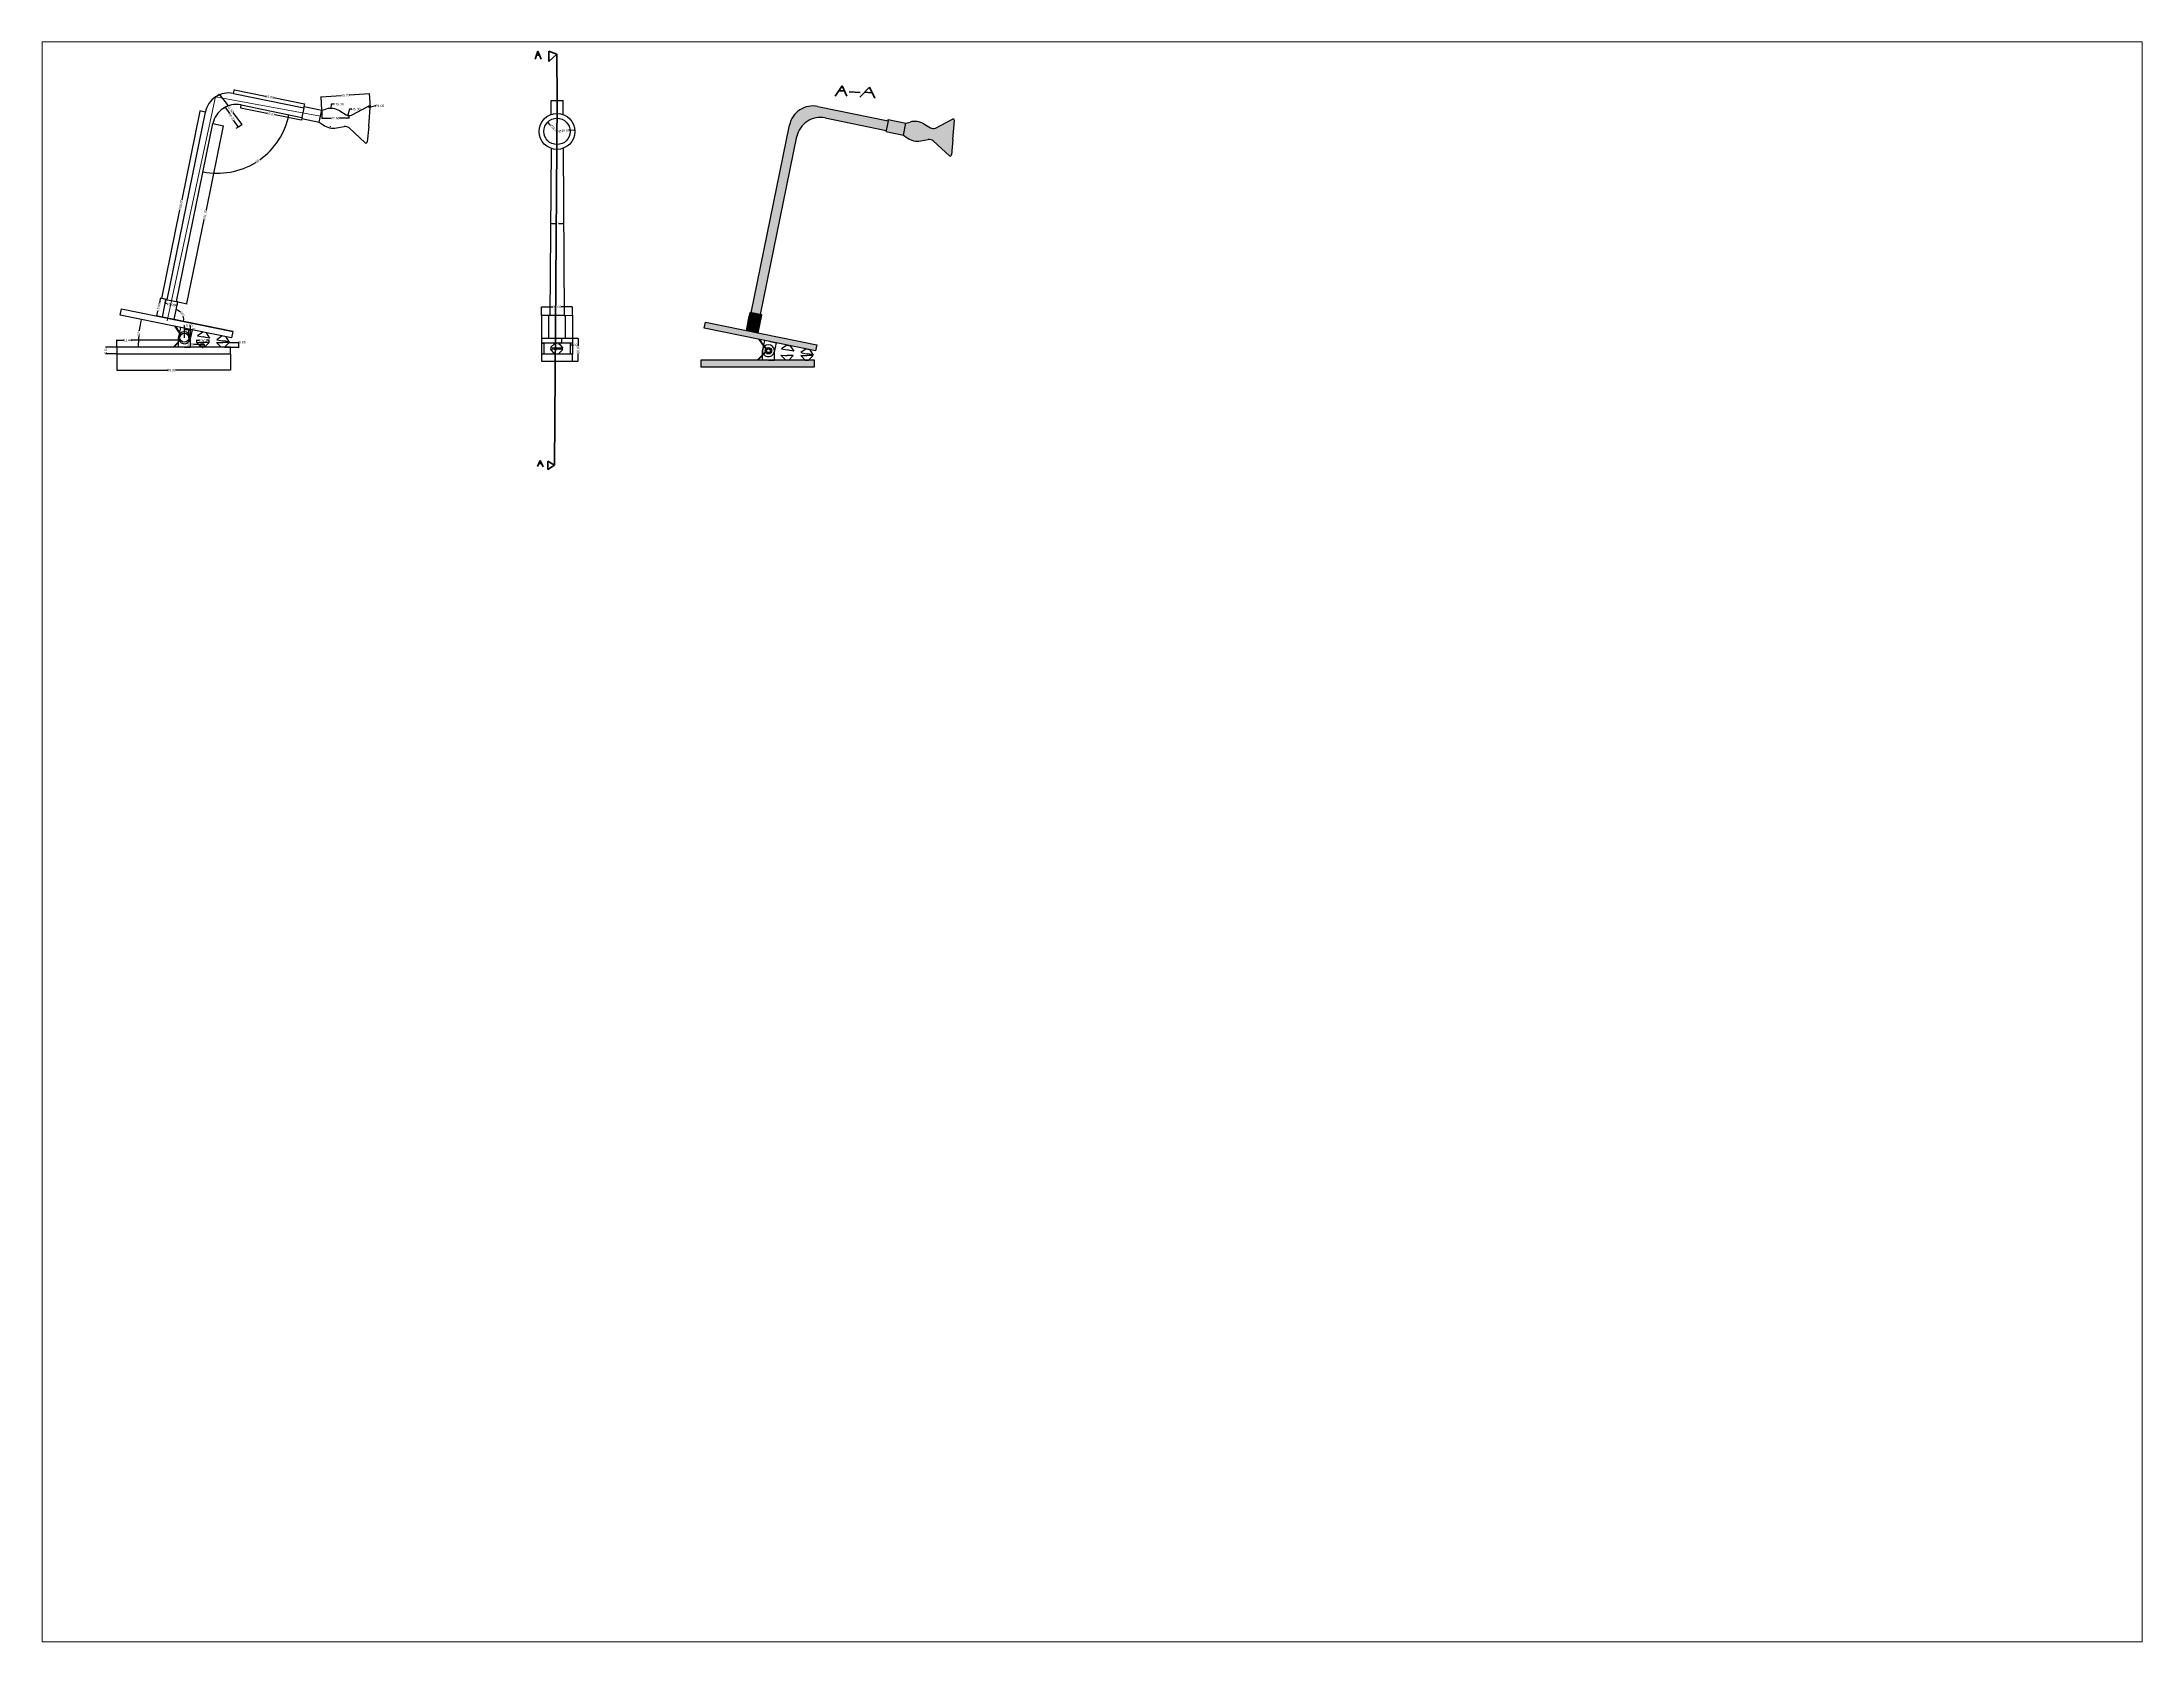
# Paper-space layout 'Layout3' of a CAD drawing. Header units: inches. Extents: x 1.05 to 9.45, y 0.8 to 7.2.
# The model-space entities are those that its viewports show. They can reach past a viewport. Long polylines and large blocks are cut down to what shows.
import ezdxf

# ---------------------------------------------------------------- set-up
doc = ezdxf.new("R2010")
doc.units = ezdxf.units.IN
doc.header["$MEASUREMENT"] = 0
doc.linetypes.add('ACAD_ISO02W100', pattern=[15, 12, -3])
doc.linetypes.add('ACAD_ISO04W100', pattern=[30, 24, -3, 0, -3])
for name, color, linetype in [('capa1', 2, 'Continuous'), ('cositas de metal', 3, 'Continuous'), ('cotas', 6, 'Continuous'), ('ventosas', 1, 'Continuous')]:
    doc.layers.add(name, color=color, linetype=linetype)
doc.layers.add('corte', color=4, linetype='ACAD_ISO02W100', lineweight=53)
doc.layers.add('ejes de revolucion', color=7, linetype='ACAD_ISO04W100', lineweight=9)
doc.styles.get("Standard").update_dxf_attribs({"font": 'Arial.ttf'})
doc.dimstyles.new('cotaas', dxfattribs={"dimtxt": 2, "dimasz": 0.18, "dimexe": 0.18, "dimexo": 0.0625, "dimgap": 0.09, "dimtad": 0, "dimtoh": 1, "dimzin": 0, "dimdsep": 46, "dimtxsty": 'Standard', "dimcen": 0.095, "dimadec": 0, "dimazin": 0, "dimtfac": 1, "dimtofl": 0, "dimtmove": 0, "dimatfit": 3, "dimfxl": 1, "dimtolj": 1, "dimtzin": 0, "dimarcsym": 0})

# ---------------------------------------------------------------- blocks, each defined once
blk = doc.blocks.new('*D4')
at = {"layer": 'cotas', "color": 0, "lineweight": -2, "transparency": 16777216}
for p, q in [((62.9, 82.9), (53.6, 82.9)), ((62.9, 77.4), (53.6, 77.4)), ((53.8, 83.1), (53.8, 83.3)), ((53.8, 77.2), (53.8, 77.1))]:
    blk.add_line(p, q, dxfattribs=at)
at = {"layer": 'cotas', "color": 0, "transparency": 16777216}
for points in [[(53.8, 83.1), (53.9, 83.1), (53.8, 82.9)], [(53.8, 77.2), (53.9, 77.2), (53.8, 77.4)]]:
    blk.add_solid(points, dxfattribs=at)
at = {"layer": 'Defpoints', "color": 0, "transparency": 16777216}
for p in [(53.8, 77.4), (63, 82.9), (63, 77.4)]:
    blk.add_point(p, dxfattribs=at)
at = {"layer": 'cotas', "color": 0, "transparency": 16777216, "insert": (53.8, 80.2), "char_height": 2, "attachment_point": 5, "rotation": 90}
blk.add_mtext('\\A1;5.51', dxfattribs=at)
blk = doc.blocks.new('*D5')
at = {"layer": 'cotas', "color": 0, "lineweight": -2, "transparency": 16777216}
for p, q in [((63, 77.4), (63, 63.6)), ((158, 77.4), (158, 63.6)), ((63.1, 63.7), (105.3, 63.7)), ((157.8, 63.7), (112.2, 63.7))]:
    blk.add_line(p, q, dxfattribs=at)
at = {"layer": 'cotas', "color": 0, "transparency": 16777216}
for points in [[(63.1, 63.8), (63.1, 63.7), (63, 63.7)], [(157.8, 63.8), (157.8, 63.7), (158, 63.7)]]:
    blk.add_solid(points, dxfattribs=at)
at = {"layer": 'Defpoints', "color": 0, "transparency": 16777216}
for p in [(63, 77.4), (158, 77.4), (158, 63.7)]:
    blk.add_point(p, dxfattribs=at)
at = {"layer": 'cotas', "color": 0, "transparency": 16777216, "insert": (108.7, 63.7), "char_height": 2, "attachment_point": 5}
blk.add_mtext('\\A1;95.00', dxfattribs=at)
blk = doc.blocks.new('*D6')
at = {"layer": 'cotas', "color": 0, "lineweight": -2, "transparency": 16777216}
for p, q in [((119.2, 100.9), (119, 100.9)), ((119.4, 90.8), (119.4, 101.1)), ((124.4, 90.8), (124.4, 101.1)), ((124.6, 100.9), (124.8, 100.9))]:
    blk.add_line(p, q, dxfattribs=at)
at = {"layer": 'cotas', "color": 0, "transparency": 16777216}
for points in [[(119.2, 101), (119.2, 100.9), (119.4, 100.9)], [(124.6, 101), (124.6, 100.9), (124.4, 100.9)]]:
    blk.add_solid(points, dxfattribs=at)
at = {"layer": 'Defpoints', "color": 0, "transparency": 16777216}
for p in [(119.4, 90.7), (124.4, 100.9), (124.4, 90.7)]:
    blk.add_point(p, dxfattribs=at)
at = {"layer": 'cotas', "color": 0, "transparency": 16777216, "insert": (123.5, 100.9), "char_height": 2, "attachment_point": 5}
blk.add_mtext('\\A1;5.00', dxfattribs=at)
blk = doc.blocks.new('*D7')
at = {"layer": 'cotas', "color": 0, "lineweight": -2, "transparency": 16777216}
for p, q in [((119.4, 90.8), (119.4, 97.9)), ((119.6, 97.7), (123, 97.7)), ((123.2, 90.8), (123.2, 97.9)), ((123.2, 97.7), (123.3, 97.7))]:
    blk.add_line(p, q, dxfattribs=at)
at = {"layer": 'cotas', "color": 0, "transparency": 16777216}
for points in [[(119.6, 97.7), (119.6, 97.7), (119.4, 97.7)], [(123, 97.7), (123, 97.7), (123.2, 97.7)]]:
    blk.add_solid(points, dxfattribs=at)
at = {"layer": 'Defpoints', "color": 0, "transparency": 16777216}
for p in [(119.4, 90.7), (123.2, 97.7), (123.2, 90.7)]:
    blk.add_point(p, dxfattribs=at)
at = {"layer": 'cotas', "color": 0, "transparency": 16777216, "insert": (126, 97.7), "char_height": 2, "attachment_point": 5}
blk.add_mtext('\\A1;3.77', dxfattribs=at)
blk = doc.blocks.new('*D8')
at = {"layer": 'cotas', "color": 0, "lineweight": -2, "transparency": 16777216}
for p, q in [((63, 83), (63, 88.9)), ((63.1, 88.7), (68.4, 88.7)), ((114.2, 88.7), (75.3, 88.7)), ((114.4, 83), (114.4, 88.9))]:
    blk.add_line(p, q, dxfattribs=at)
at = {"layer": 'cotas', "color": 0, "transparency": 16777216}
for points in [[(63.1, 88.7), (63.1, 88.7), (63, 88.7)], [(114.2, 88.7), (114.2, 88.7), (114.4, 88.7)]]:
    blk.add_solid(points, dxfattribs=at)
at = {"layer": 'Defpoints', "color": 0, "transparency": 16777216}
for p in [(63, 88.7), (63, 82.9), (114.4, 82.9)]:
    blk.add_point(p, dxfattribs=at)
at = {"layer": 'cotas', "color": 0, "transparency": 16777216, "insert": (71.9, 88.7), "char_height": 2, "attachment_point": 5}
blk.add_mtext('\\A1;51.44', dxfattribs=at)
blk = doc.blocks.new('*D9')
at = {"layer": 'cotas', "color": 0, "lineweight": -2, "transparency": 16777216}
for p, q in [((153, 82.9), (165.1, 82.9)), ((156.8, 86.8), (165.1, 86.8)), ((165, 86.8), (165, 87)), ((165, 87), (165.1, 87)), ((165, 83.1), (165, 86.6))]:
    blk.add_line(p, q, dxfattribs=at)
at = {"layer": 'cotas', "color": 0, "transparency": 16777216}
for points in [[(164.9, 86.6), (165, 86.6), (165, 86.8)], [(164.9, 83.1), (165, 83.1), (165, 82.9)]]:
    blk.add_solid(points, dxfattribs=at)
at = {"layer": 'Defpoints', "color": 0, "transparency": 16777216}
for p in [(152.9, 82.9), (156.7, 86.8), (165, 86.8)]:
    blk.add_point(p, dxfattribs=at)
at = {"layer": 'cotas', "color": 0, "transparency": 16777216, "insert": (167.8, 87), "char_height": 2, "attachment_point": 5}
blk.add_mtext('\\A1;3.85', dxfattribs=at)
blk = doc.blocks.new('*D10')
at = {"layer": 'cotas', "color": 0, "lineweight": -2, "transparency": 16777216}
for p, q in [((129.7, 87), (129.7, 89)), ((129.9, 88.8), (131.8, 88.8)), ((140, 88.7), (138.1, 88.7)), ((140.1, 86.9), (140.2, 88.9))]:
    blk.add_line(p, q, dxfattribs=at)
at = {"layer": 'cotas', "color": 0, "transparency": 16777216}
for points in [[(129.9, 88.8), (129.9, 88.8), (129.7, 88.8)], [(140, 88.8), (140, 88.7), (140.2, 88.7)]]:
    blk.add_solid(points, dxfattribs=at)
at = {"layer": 'Defpoints', "color": 0, "transparency": 16777216}
for p in [(129.7, 88.8), (129.7, 86.9), (140.1, 86.9)]:
    blk.add_point(p, dxfattribs=at)
at = {"layer": 'cotas', "color": 0, "transparency": 16777216, "insert": (134.9, 88.8), "char_height": 2, "attachment_point": 5, "rotation": 359.5498}
blk.add_mtext('\\A1;10.41', dxfattribs=at)
blk = doc.blocks.new('*D11')
at = {"layer": 'cotas', "color": 0, "lineweight": -2, "transparency": 16777216}
for p, q in [((133.5, 85), (127.3, 85.1)), ((133.5, 83.1), (133.5, 85.2)), ((136.1, 85), (133.7, 85)), ((136.3, 83.1), (136.3, 85.2))]:
    blk.add_line(p, q, dxfattribs=at)
at = {"layer": 'cotas', "color": 0, "transparency": 16777216}
for points in [[(133.7, 85.1), (133.7, 85), (133.5, 85)], [(136.1, 85), (136.1, 85), (136.3, 85)]]:
    blk.add_solid(points, dxfattribs=at)
at = {"layer": 'Defpoints', "color": 0, "transparency": 16777216}
for p in [(133.5, 85), (133.5, 83), (136.3, 83)]:
    blk.add_point(p, dxfattribs=at)
at = {"layer": 'cotas', "color": 0, "transparency": 16777216, "insert": (124.6, 85.1), "char_height": 2, "attachment_point": 5}
blk.add_mtext('\\A1;2.80', dxfattribs=at)
blk = doc.blocks.new('*D12')
at = {"layer": 'cotas', "color": 0, "lineweight": -2, "transparency": 16777216}
for start, end in [(48.0903, 77.2203), (349.7548, 18.8848)]:
    blk.add_arc((110.8, 106.1), 8.14, start, end, dxfattribs=at)
at = {"layer": 'cotas', "color": 0, "transparency": 16777216}
for points in [[(112.6, 114), (112.7, 114), (112.5, 114.1)], [(118.9, 104.6), (118.8, 104.6), (118.8, 104.5)]]:
    blk.add_solid(points, dxfattribs=at)
at = {"layer": 'Defpoints', "color": 0, "transparency": 16777216}
for p in [(110.8, 106.1), (110.8, 106.1), (113.8, 120.8), (118.6, 108.7), (159.8, 96.1)]:
    blk.add_point(p, dxfattribs=at)
at = {"layer": 'cotas', "color": 0, "transparency": 16777216, "insert": (117.6, 110.6), "char_height": 2, "attachment_point": 5, "rotation": 303.4876}
blk.add_mtext('\\A1;90°', dxfattribs=at)
blk = doc.blocks.new('*D13')
at = {"layer": 'cotas', "color": 0, "lineweight": -2, "transparency": 16777216}
for start, end in [(168.5765, 173.2767), (175.2109, 179.9111)]:
    blk.add_arc((196.9, 82.9), 116, start, end, dxfattribs=at)
at = {"layer": 'cotas', "color": 0, "transparency": 16777216}
for points in [[(83.1, 105.9), (83.2, 105.9), (83.2, 106.1)], [(80.9, 83.1), (80.8, 83.1), (80.9, 82.9)]]:
    blk.add_solid(points, dxfattribs=at)
at = {"layer": 'Defpoints', "color": 0, "transparency": 16777216}
for p in [(65.6, 109.7), (81.9, 98.4), (158.7, 90.7), (63, 82.9), (158, 82.9)]:
    blk.add_point(p, dxfattribs=at)
at = {"layer": 'cotas', "color": 0, "transparency": 16777216, "insert": (81.4, 94.6), "char_height": 2, "attachment_point": 5, "rotation": 84.2438}
blk.add_mtext('\\A1;12°', dxfattribs=at)
blk = doc.blocks.new('*D14')
at = {"layer": 'cotas', "color": 0, "lineweight": -2, "transparency": 16777216}
for p, q in [((104, 122.7), (103.4, 119.5)), ((103.6, 119.6), (105, 119.3)), ((113, 117.7), (111.6, 118)), ((113.8, 120.7), (113.2, 117.5))]:
    blk.add_line(p, q, dxfattribs=at)
at = {"layer": 'cotas', "color": 0, "transparency": 16777216}
for points in [[(103.6, 119.6), (103.6, 119.6), (103.4, 119.6)], [(113, 117.7), (113, 117.6), (113.2, 117.6)]]:
    blk.add_solid(points, dxfattribs=at)
at = {"layer": 'Defpoints', "color": 0, "transparency": 16777216}
for p in [(104, 122.8), (113.2, 117.6), (113.8, 120.8)]:
    blk.add_point(p, dxfattribs=at)
at = {"layer": 'cotas', "color": 0, "transparency": 16777216, "insert": (108.3, 118.6), "char_height": 2, "attachment_point": 5, "rotation": 348.4876}
blk.add_mtext('\\A1;10.00', dxfattribs=at)
blk = doc.blocks.new('*D15')
at = {"layer": 'cotas', "color": 0, "lineweight": -2, "transparency": 16777216}
for p, q in [((99.3, 123.6), (98.5, 119.7)), ((104, 122.8), (99.2, 123.8)), ((101, 108.1), (96.2, 109.1)), ((96.4, 109.2), (97.2, 113.1))]:
    blk.add_line(p, q, dxfattribs=at)
at = {"layer": 'cotas', "color": 0, "transparency": 16777216}
for points in [[(99.3, 123.6), (99.3, 123.5), (99.3, 123.7)], [(96.4, 109.2), (96.4, 109.2), (96.4, 109)]]:
    blk.add_solid(points, dxfattribs=at)
at = {"layer": 'Defpoints', "color": 0, "transparency": 16777216}
for p in [(96.4, 109), (101, 108.1), (104, 122.8)]:
    blk.add_point(p, dxfattribs=at)
at = {"layer": 'cotas', "color": 0, "transparency": 16777216, "insert": (97.8, 116.4), "char_height": 2, "attachment_point": 5, "rotation": 78.4876}
blk.add_mtext('\\A1;15.00', dxfattribs=at)
blk = doc.blocks.new('*D16')
at = {"layer": 'cotas', "color": 0, "lineweight": -2, "transparency": 16777216}
for p, q in [((151.8, 282.4), (153.5, 283.6)), ((153.5, 283.4), (157, 278.1)), ((164.3, 267), (160.8, 272.3)), ((162.8, 265.8), (164.6, 266.9))]:
    blk.add_line(p, q, dxfattribs=at)
at = {"layer": 'cotas', "color": 0, "transparency": 16777216}
for points in [[(153.5, 283.4), (153.5, 283.4), (153.4, 283.5)], [(164.4, 267), (164.3, 267), (164.4, 266.8)]]:
    blk.add_solid(points, dxfattribs=at)
at = {"layer": 'Defpoints', "color": 0, "transparency": 16777216}
for p in [(151.7, 282.4), (153.4, 283.5), (162.7, 265.7)]:
    blk.add_point(p, dxfattribs=at)
at = {"layer": 'cotas', "color": 0, "transparency": 16777216, "insert": (158.9, 275.2), "char_height": 2, "attachment_point": 5, "rotation": 303.4876}
blk.add_mtext('\\A1;20.00', dxfattribs=at)
blk = doc.blocks.new('*D17')
at = {"layer": 'cotas', "color": 0, "lineweight": -2, "transparency": 16777216}
for p, q in [((145.6, 292.1), (148.6, 294.4)), ((148.6, 294.2), (155.9, 284.5)), ((167.5, 269.3), (160.1, 279)), ((164.6, 267), (167.7, 269.3))]:
    blk.add_line(p, q, dxfattribs=at)
at = {"layer": 'cotas', "color": 0, "transparency": 16777216}
for points in [[(148.6, 294.2), (148.6, 294.1), (148.5, 294.3)], [(167.5, 269.4), (167.4, 269.3), (167.6, 269.2)]]:
    blk.add_solid(points, dxfattribs=at)
at = {"layer": 'Defpoints', "color": 0, "transparency": 16777216}
for p in [(145.5, 292), (164.6, 266.9), (167.6, 269.2)]:
    blk.add_point(p, dxfattribs=at)
at = {"layer": 'cotas', "color": 0, "transparency": 16777216, "insert": (158, 281.8), "char_height": 2, "attachment_point": 5, "rotation": 307.2196}
blk.add_mtext('\\A1;31.52', dxfattribs=at)
blk = doc.blocks.new('*D18')
at = {"layer": 'cotas', "color": 0, "lineweight": -2, "transparency": 16777216}
for start, end in [(305.4166, 348.3184), (258.6568, 301.5586)]:
    blk.add_arc((147.1, 289.3), 61, start, end, dxfattribs=at)
at = {"layer": 'cotas', "color": 0, "transparency": 16777216}
for points in [[(206.8, 277), (206.9, 277), (206.9, 277.1)], [(135.1, 229.5), (135.2, 229.6), (135, 229.6)]]:
    blk.add_solid(points, dxfattribs=at)
at = {"layer": 'Defpoints', "color": 0, "transparency": 16777216}
for p in [(166.7, 285.3), (143.1, 269.7), (217.7, 274.9), (166.5, 231.5), (112.9, 121)]:
    blk.add_point(p, dxfattribs=at)
at = {"layer": 'cotas', "color": 0, "transparency": 16777216, "insert": (180.8, 238.5), "char_height": 2, "attachment_point": 5, "rotation": 33.4876}
blk.add_mtext('\\A1;90°', dxfattribs=at)
blk = doc.blocks.new('*D19')
at = {"layer": 'cotas', "color": 0, "lineweight": -2, "transparency": 16777216}
for p, q in [((160.6, 295), (161.2, 298.2)), ((161.3, 298), (187.2, 292.7)), ((219.8, 286.1), (194, 291.3)), ((219.3, 283), (220, 286.2))]:
    blk.add_line(p, q, dxfattribs=at)
at = {"layer": 'cotas', "color": 0, "transparency": 16777216}
for points in [[(161.3, 298), (161.3, 298), (161.2, 298)], [(219.8, 286.1), (219.8, 286), (220, 286)]]:
    blk.add_solid(points, dxfattribs=at)
at = {"layer": 'Defpoints', "color": 0, "transparency": 16777216}
for p in [(160.5, 295), (219.3, 283), (220, 286)]:
    blk.add_point(p, dxfattribs=at)
at = {"layer": 'cotas', "color": 0, "transparency": 16777216, "insert": (190.6, 292), "char_height": 2, "attachment_point": 5, "rotation": 348.4876}
blk.add_mtext('\\A1;60.00', dxfattribs=at)
blk = doc.blocks.new('*D20')
at = {"layer": 'cotas', "color": 0, "lineweight": -2, "transparency": 16777216}
for p, q in [((166.7, 285.3), (166.2, 282.9)), ((166.4, 283), (188.5, 278.5)), ((217.1, 272.7), (195, 277.2)), ((217.7, 274.9), (217.2, 272.5))]:
    blk.add_line(p, q, dxfattribs=at)
at = {"layer": 'cotas', "color": 0, "transparency": 16777216}
for points in [[(166.5, 283), (166.4, 283), (166.3, 283)], [(217.1, 272.7), (217, 272.7), (217.2, 272.7)]]:
    blk.add_solid(points, dxfattribs=at)
at = {"layer": 'Defpoints', "color": 0, "transparency": 16777216}
for p in [(166.7, 285.3), (217.2, 272.7), (217.7, 274.9)]:
    blk.add_point(p, dxfattribs=at)
at = {"layer": 'cotas', "color": 0, "transparency": 16777216, "insert": (191.7, 277.8), "char_height": 2, "attachment_point": 5, "rotation": 348.4876}
blk.add_mtext('\\A1;52.01', dxfattribs=at)
blk = doc.blocks.new('*D21')
at = {"layer": 'cotas', "color": 0, "lineweight": -2, "transparency": 16777216}
for p, q in [((151.9, 267.8), (137.6, 197.6)), ((143.2, 269.7), (152.1, 267.9)), ((121.6, 119.4), (135.9, 189.5)), ((112.9, 121), (121.8, 119.2))]:
    blk.add_line(p, q, dxfattribs=at)
at = {"layer": 'cotas', "color": 0, "transparency": 16777216}
for points in [[(151.8, 267.8), (151.9, 267.8), (151.9, 267.9)], [(121.6, 119.4), (121.7, 119.4), (121.6, 119.2)]]:
    blk.add_solid(points, dxfattribs=at)
at = {"layer": 'Defpoints', "color": 0, "transparency": 16777216}
for p in [(143.1, 269.7), (151.9, 267.9), (112.9, 121)]:
    blk.add_point(p, dxfattribs=at)
at = {"layer": 'cotas', "color": 0, "transparency": 16777216, "insert": (136.7, 193.6), "char_height": 2, "attachment_point": 5, "rotation": 78.4876}
blk.add_mtext('\\A1;151.79', dxfattribs=at)
blk = doc.blocks.new('*D22')
at = {"layer": 'cotas', "color": 0, "lineweight": -2, "transparency": 16777216}
for p, q in [((132.4, 280.1), (117.3, 206)), ((136.9, 279.4), (132.2, 280.3)), ((100.5, 123.7), (115.6, 197.8)), ((105, 122.6), (100.3, 123.5))]:
    blk.add_line(p, q, dxfattribs=at)
at = {"layer": 'cotas', "color": 0, "transparency": 16777216}
for points in [[(132.3, 280.1), (132.4, 280.1), (132.4, 280.3)], [(100.5, 123.7), (100.5, 123.7), (100.5, 123.5)]]:
    blk.add_solid(points, dxfattribs=at)
at = {"layer": 'Defpoints', "color": 0, "transparency": 16777216}
for p in [(132.4, 280.3), (137, 279.4), (105, 122.6)]:
    blk.add_point(p, dxfattribs=at)
at = {"layer": 'cotas', "color": 0, "transparency": 16777216, "insert": (116.4, 201.9), "char_height": 2, "attachment_point": 5, "rotation": 78.4876}
blk.add_mtext('\\A1;160.00', dxfattribs=at)
blk = doc.blocks.new('*D28')
at = {"layer": 'cotas', "color": 0, "lineweight": -2, "transparency": 16777216}
for p, q in [((257.4, 281.9), (256, 276.8)), ((259.2, 281.9), (257.4, 281.9))]:
    blk.add_line(p, q, dxfattribs=at)
at = {"layer": 'cotas', "color": 0, "transparency": 16777216}
blk.add_solid([(255.9, 276.8), (256, 276.7), (255.9, 276.6)], dxfattribs=at)
at = {"layer": 'Defpoints', "color": 0, "transparency": 16777216}
for p in [(257.3, 281.4), (255.9, 276.6)]:
    blk.add_point(p, dxfattribs=at)
at = {"layer": 'cotas', "color": 0, "transparency": 16777216, "insert": (262.8, 281.9), "char_height": 2, "attachment_point": 5}
blk.add_mtext('\\A1;R5.00', dxfattribs=at)
blk = doc.blocks.new('*D30')
at = {"layer": 'cotas', "color": 0, "lineweight": -2, "transparency": 16777216}
for p, q in [((273.7, 283.4), (273.9, 283.4)), ((273.8, 283.3), (273.8, 283.5)), ((279.1, 284.6), (275, 283.6))]:
    blk.add_line(p, q, dxfattribs=at)
at = {"layer": 'cotas', "color": 0, "transparency": 16777216}
blk.add_solid([(274.9, 283.7), (275, 283.6), (274.8, 283.6)], dxfattribs=at)
at = {"layer": 'Defpoints', "color": 0, "transparency": 16777216}
for p in [(273.8, 283.4), (274.8, 283.6)]:
    blk.add_point(p, dxfattribs=at)
at = {"layer": 'cotas', "color": 0, "transparency": 16777216, "insert": (282.7, 284.6), "char_height": 2, "attachment_point": 5}
blk.add_mtext('\\A1;R1.00', dxfattribs=at)
blk = doc.blocks.new('*D31')
at = {"layer": 'cotas', "color": 0, "lineweight": -2, "transparency": 16777216}
for p, q in [((242, 285.9), (241.9, 282.6)), ((243.7, 285.9), (242, 285.9)), ((241.6, 267.4), (241.6, 267.5)), ((241.6, 267.4), (241.7, 267.4))]:
    blk.add_line(p, q, dxfattribs=at)
at = {"layer": 'cotas', "color": 0, "transparency": 16777216}
blk.add_solid([(241.9, 282.6), (242, 282.6), (241.9, 282.4)], dxfattribs=at)
at = {"layer": 'Defpoints', "color": 0, "transparency": 16777216}
for p in [(241.9, 282.4), (241.6, 267.4)]:
    blk.add_point(p, dxfattribs=at)
at = {"layer": 'cotas', "color": 0, "transparency": 16777216, "insert": (248.1, 285.9), "char_height": 2, "attachment_point": 5}
blk.add_mtext('\\A1;R15.00', dxfattribs=at)
blk = doc.blocks.new('*D32')
at = {"layer": 'cotas', "color": 0, "lineweight": -2, "transparency": 16777216}
for p, q in [((234.2, 281), (233.6, 292.3)), ((233.7, 292.2), (250.4, 293.2)), ((274, 294.6), (257.4, 293.6)), ((274.9, 283.5), (274.2, 294.8))]:
    blk.add_line(p, q, dxfattribs=at)
at = {"layer": 'cotas', "color": 0, "transparency": 16777216}
for points in [[(233.7, 292.2), (233.7, 292.1), (233.6, 292.2)], [(274, 294.6), (274, 294.6), (274.2, 294.6)]]:
    blk.add_solid(points, dxfattribs=at)
at = {"layer": 'Defpoints', "color": 0, "transparency": 16777216}
for p in [(234.2, 281), (274.2, 294.6), (274.9, 283.4)]:
    blk.add_point(p, dxfattribs=at)
at = {"layer": 'cotas', "color": 0, "transparency": 16777216, "insert": (253.9, 293.4), "char_height": 2, "attachment_point": 5, "rotation": 3.4305}
blk.add_mtext('\\A1;40.70', dxfattribs=at)
blk = doc.blocks.new('*D33')
at = {"layer": 'cotas', "color": 0, "lineweight": -2, "transparency": 16777216}
for p, q in [((234.2, 280.9), (234.2, 274)), ((234.4, 274.2), (242, 274.2)), ((256.6, 274.2), (249, 274.2)), ((256.8, 276.4), (256.8, 274))]:
    blk.add_line(p, q, dxfattribs=at)
at = {"layer": 'cotas', "color": 0, "transparency": 16777216}
for points in [[(234.4, 274.2), (234.4, 274.1), (234.2, 274.2)], [(256.6, 274.2), (256.6, 274.1), (256.8, 274.2)]]:
    blk.add_solid(points, dxfattribs=at)
at = {"layer": 'Defpoints', "color": 0, "transparency": 16777216}
for p in [(234.2, 281), (256.8, 276.4), (256.8, 274.2)]:
    blk.add_point(p, dxfattribs=at)
at = {"layer": 'cotas', "color": 0, "transparency": 16777216, "insert": (245.5, 274.2), "char_height": 2, "attachment_point": 5}
blk.add_mtext('\\A1;22.56', dxfattribs=at)
blk = doc.blocks.new('*D35')
at = {"layer": 'cotas', "color": 0, "lineweight": -2, "transparency": 16777216}
blk.add_line((425.2, 268.8), (423.2, 270.9), dxfattribs=at)
at = {"layer": 'cotas', "color": 0, "transparency": 16777216}
blk.add_solid([(423.2, 270.9), (423.2, 270.8), (423.1, 271)], dxfattribs=at)
at = {"layer": 'Defpoints', "color": 0, "transparency": 16777216}
for p in [(423.1, 271), (438.6, 255.4)]:
    blk.add_point(p, dxfattribs=at)
at = {"layer": 'cotas', "color": 0, "transparency": 16777216, "insert": (428.4, 265.6), "char_height": 2, "attachment_point": 5, "rotation": 314.8586}
blk.add_mtext('\\A1;∅22.00', dxfattribs=at)
blk = doc.blocks.new('*D36')
at = {"layer": 'cotas', "color": 0, "lineweight": -2, "transparency": 16777216}
blk.add_line((441.3, 264.2), (445.6, 264.6), dxfattribs=at)
at = {"layer": 'cotas', "color": 0, "transparency": 16777216}
blk.add_solid([(445.6, 264.7), (445.6, 264.6), (445.8, 264.7)], dxfattribs=at)
at = {"layer": 'Defpoints', "color": 0, "transparency": 16777216}
for p in [(445.8, 264.7), (415.9, 261.7)]:
    blk.add_point(p, dxfattribs=at)
at = {"layer": 'cotas', "color": 0, "transparency": 16777216, "insert": (436.8, 263.8), "char_height": 2, "attachment_point": 5, "rotation": 5.6471}
blk.add_mtext('\\A1;∅30.00', dxfattribs=at)
blk = doc.blocks.new('*D37')
at = {"layer": 'cotas', "color": 0, "lineweight": -2, "transparency": 16777216}
for start, end in [(269.5727, 269.881), (270.059, 270.3673)]:
    blk.add_arc((431.2, 946.2), 759.9, start, end, dxfattribs=at)
at = {"layer": 'cotas', "color": 0, "transparency": 16777216}
for points in [[(425.5, 186.3), (425.5, 186.3), (425.4, 186.3)], [(436.1, 186.3), (436.1, 186.3), (436.3, 186.3)]]:
    blk.add_solid(points, dxfattribs=at)
at = {"layer": 'Defpoints', "color": 0, "transparency": 16777216}
for p in [(425.8, 248.9), (435.8, 248.9), (429, 186.3), (424.8, 109.5), (436.8, 109.5)]:
    blk.add_point(p, dxfattribs=at)
at = {"layer": 'cotas', "color": 0, "transparency": 16777216, "insert": (430.8, 186.3), "char_height": 2, "attachment_point": 5, "rotation": 359.97}
blk.add_mtext('\\A1;1°', dxfattribs=at)
blk = doc.blocks.new('*D38')
at = {"layer": 'cotas', "color": 0, "lineweight": -2, "transparency": 16777216}
for p, q in [((417.8, 109.5), (417.8, 116.6)), ((417.9, 116.5), (427.3, 116.5)), ((443.6, 116.5), (434.2, 116.5)), ((443.8, 109.5), (443.8, 116.6))]:
    blk.add_line(p, q, dxfattribs=at)
at = {"layer": 'cotas', "color": 0, "transparency": 16777216}
for points in [[(417.9, 116.5), (417.9, 116.4), (417.8, 116.5)], [(443.6, 116.5), (443.6, 116.4), (443.8, 116.5)]]:
    blk.add_solid(points, dxfattribs=at)
at = {"layer": 'Defpoints', "color": 0, "transparency": 16777216}
for p in [(417.8, 109.5), (443.8, 116.5), (443.8, 109.5)]:
    blk.add_point(p, dxfattribs=at)
at = {"layer": 'cotas', "color": 0, "transparency": 16777216, "insert": (430.8, 116.5), "char_height": 2, "attachment_point": 5}
blk.add_mtext('\\A1;26.00', dxfattribs=at)
blk = doc.blocks.new('*D39')
at = {"layer": 'cotas', "color": 0, "lineweight": -2, "transparency": 16777216}
for p, q in [((434.6, 90.4), (434.5, 90.4)), ((434.7, 90.2), (434.7, 86.4)), ((434.6, 86.2), (434.5, 86.2)), ((434.7, 86.1), (434.5, 86.1)), ((434.7, 86.2), (434.7, 86.1))]:
    blk.add_line(p, q, dxfattribs=at)
at = {"layer": 'cotas', "color": 0, "transparency": 16777216}
for points in [[(434.6, 90.2), (434.7, 90.2), (434.7, 90.4)], [(434.6, 86.4), (434.7, 86.4), (434.7, 86.2)]]:
    blk.add_solid(points, dxfattribs=at)
at = {"layer": 'Defpoints', "color": 0, "transparency": 16777216}
for p in [(434.7, 90.4), (434.7, 86.2), (434.7, 86.2)]:
    blk.add_point(p, dxfattribs=at)
at = {"layer": 'cotas', "color": 0, "transparency": 16777216, "insert": (431.8, 86.1), "char_height": 2, "attachment_point": 5}
blk.add_mtext('\\A1;4.16', dxfattribs=at)
blk = doc.blocks.new('*D40')
at = {"layer": 'cotas', "color": 0, "lineweight": -2, "transparency": 16777216}
for p, q in [((441.8, 86.2), (441.8, 84.7)), ((442, 84.9), (443.6, 84.9)), ((443.8, 86.2), (443.8, 84.7)), ((443.8, 84.9), (444, 84.9))]:
    blk.add_line(p, q, dxfattribs=at)
at = {"layer": 'cotas', "color": 0, "transparency": 16777216}
for points in [[(442, 84.9), (442, 84.9), (441.8, 84.9)], [(443.6, 84.9), (443.6, 84.9), (443.8, 84.9)]]:
    blk.add_solid(points, dxfattribs=at)
at = {"layer": 'Defpoints', "color": 0, "transparency": 16777216}
for p in [(441.8, 86.2), (443.8, 86.2), (443.8, 84.9)]:
    blk.add_point(p, dxfattribs=at)
at = {"layer": 'cotas', "color": 0, "transparency": 16777216, "insert": (446.7, 84.9), "char_height": 2, "attachment_point": 5}
blk.add_mtext('\\A1;2.00', dxfattribs=at)
blk = doc.blocks.new('*D41')
at = {"layer": 'cotas', "color": 0, "lineweight": -2, "transparency": 16777216}
for p, q in [((443.8, 90.4), (448.6, 90.4)), ((448.4, 90.2), (448.4, 84.2)), ((443.8, 71.3), (448.6, 71.3)), ((448.4, 71.5), (448.4, 77.5))]:
    blk.add_line(p, q, dxfattribs=at)
at = {"layer": 'cotas', "color": 0, "transparency": 16777216}
for points in [[(448.4, 90.2), (448.4, 90.2), (448.4, 90.4)], [(448.4, 71.5), (448.4, 71.5), (448.4, 71.3)]]:
    blk.add_solid(points, dxfattribs=at)
at = {"layer": 'Defpoints', "color": 0, "transparency": 16777216}
for p in [(443.8, 90.4), (443.8, 71.3), (448.4, 71.3)]:
    blk.add_point(p, dxfattribs=at)
at = {"layer": 'cotas', "color": 0, "transparency": 16777216, "insert": (448.4, 80.9), "char_height": 2, "attachment_point": 5, "rotation": 90}
blk.add_mtext('\\A1;19.07', dxfattribs=at)

msp = doc.modelspace()

# ---------------------------------------------------------------- hatches: boundary and pattern name
at = {"layer": 'capa1'}
h = msp.add_hatch(dxfattribs=at)
h.set_pattern_fill('ANSI35', color=256, angle=45)
h.paths.add_polyline_path([(762.944, 272.482, 0.57834153), (761.479, 273.409), (747.128, 265.846, -0.2260918), (742.846, 266.256), (737.512, 269.456, 0.20433896), (725.854, 271.066), (722.378, 270.119), (720.341, 260.118), (723.455, 257.876, 0.20236668), (734.826, 255.277), (741.018, 256.369, -0.2260918), (745.164, 255.221), (758.765, 242.885, 0.63456143), (760.435, 243.581), (761.638, 256.368)])
h.paths.add_polyline_path([(722.378, 270.119), (707.679, 273.113), (707.48, 272.133), (705.841, 264.089), (705.642, 263.109), (720.34, 260.115)])
h.paths.add_polyline_path([(648.687, 284.108, 0.41421356), (625.098, 268.502), (593.165, 111.721), (600.998, 110.125), (631.293, 258.862, -0.41421356), (654.882, 274.468), (705.841, 264.089), (707.48, 272.133)])
h.paths.add_polyline_path([(601.984, 109.925), (592.185, 111.92), (591.187, 107.021), (589.12, 96.871), (598.918, 94.875)])
h.paths.add_polyline_path([(554.824, 103.856), (553.795, 98.804), (646.884, 79.844), (647.913, 84.896)])
h.paths.add_polyline_path([(646.101, 72.081), (551.101, 72.081), (551.101, 66.566), (646.101, 66.566)])
h = msp.add_hatch(dxfattribs=at)
h.set_pattern_fill('ANSI35', color=256, angle=45)
h.paths.add_polyline_path([(762.944, 272.482, 0.57834153), (761.479, 273.409), (747.128, 265.846, -0.2260918), (742.846, 266.256), (737.512, 269.456, 0.20433896), (725.854, 271.066), (722.378, 270.119), (720.341, 260.118), (723.455, 257.876, 0.20236668), (734.826, 255.277), (741.018, 256.369, -0.2260918), (745.164, 255.221), (758.765, 242.885, 0.63456143), (760.435, 243.581), (761.638, 256.368)])
h.paths.add_polyline_path([(722.378, 270.119), (707.679, 273.113), (707.48, 272.133), (705.841, 264.089), (705.642, 263.109), (720.34, 260.115)])
h.paths.add_polyline_path([(707.48, 272.133), (648.687, 284.108, 0.41421356), (625.098, 268.502), (593.165, 111.721), (600.998, 110.125), (631.293, 258.862, -0.41421356), (654.882, 274.468), (705.841, 264.089)])
h.paths.add_polyline_path([(601.984, 109.925), (592.185, 111.92), (591.187, 107.021), (589.12, 96.871), (598.918, 94.875)])
h.paths.add_polyline_path([(554.824, 103.856), (553.795, 98.804), (646.884, 79.844), (647.913, 84.896)], flags=17)
h.paths.add_polyline_path([(646.101, 72.081), (551.101, 72.081), (551.101, 66.566), (646.101, 66.566)])
h.paths.add_polyline_path([(602.538, 79.697, -0.01917586), (602.538, 80.081), (602.538, 79.697, 0.13372004), (603.326, 77.188), (605.037, 78.876, -0.10207247), (604.817, 79.943, -1), (610.212, 79.943, -0.76502254), (605.186, 78.581), (602.538, 76.007)])
h.paths.add_polyline_path([(609.873, 79.915, -1), (605.224, 79.915, -1)], flags=16)
h.paths.add_polyline_path([(606.038, 79.889, -1), (609.038, 79.889, -1)], flags=0)
h.paths.add_polyline_path([(554.824, 103.856), (553.795, 98.804), (599.752, 89.443), (646.884, 79.844), (647.913, 84.896)], flags=17)
h = msp.add_hatch(dxfattribs=at)
h.set_pattern_fill('ANSI35', color=256, scale=12, angle=45)
h.paths.add_polyline_path([(554.824, 103.856), (553.795, 98.804), (646.884, 79.844), (647.913, 84.896)])
h.paths.add_polyline_path([(601.984, 109.925), (592.185, 111.92), (591.187, 107.021), (589.12, 96.871), (598.918, 94.875)])
h.paths.add_polyline_path([(631.293, 258.862, -0.41421356), (654.882, 274.468), (705.841, 264.089), (707.48, 272.133), (648.687, 284.108, 0.41421356), (625.098, 268.502), (593.165, 111.721), (600.998, 110.125)])
h.paths.add_polyline_path([(762.944, 272.482, 0.57834153), (761.479, 273.409), (747.128, 265.846, -0.2260918), (742.846, 266.256), (737.512, 269.456, 0.20433896), (725.854, 271.066), (722.378, 270.119), (720.341, 260.118), (723.455, 257.876, 0.20236668), (734.826, 255.277), (741.018, 256.369, -0.2260918), (745.164, 255.221), (758.765, 242.885, 0.63456143), (760.435, 243.581), (761.638, 256.368)])
h.paths.add_polyline_path([(722.378, 270.119), (707.679, 273.113), (707.48, 272.133), (705.841, 264.089), (705.642, 263.109), (720.34, 260.115)])
h.paths.add_polyline_path([(646.101, 72.081), (551.101, 72.081), (551.101, 66.566), (646.101, 66.566)])
h = msp.add_hatch(dxfattribs=at)
h.set_pattern_fill('ANSI35', color=256)
h.paths.add_polyline_path([(592.185, 111.92), (601.984, 109.925), (598.918, 94.875), (589.12, 96.871), (591.187, 107.021)])

# ---------------------------------------------------------------- linework, layer by layer
for p, q in [((160.541, 294.962), (219.334, 282.987)), ((160.541, 294.962), (219.334, 282.987)), ((166.736, 285.322), (217.695, 274.943)), ((219.334, 282.987), (217.695, 274.943)), ((219.334, 282.987), (219.534, 283.967)), ((219.534, 283.967), (234.232, 280.973)), ((232.194, 270.969), (234.232, 280.973)), ((234.232, 280.973), (237.708, 281.92)), ((258.982, 276.7), (273.333, 284.263)), ((273.492, 267.222), (274.792, 283.258)), ((425.853, 277.343), (425.861, 289.017)), ((425.861, 289.017), (435.86, 289.011)), ((435.853, 277.322), (435.86, 289.011)), ((648.687, 284.108), (707.48, 272.133)), ((648.687, 284.108), (707.48, 272.133)), ((105.019, 122.575), (136.952, 279.356)), ((112.852, 120.98), (143.147, 269.716)), ((217.695, 274.943), (217.496, 273.963)), ((217.496, 273.963), (232.194, 270.969)), ((232.195, 270.973), (235.309, 268.73)), ((246.68, 266.131), (252.872, 267.223)), ((249.366, 280.31), (254.7, 277.111)), ((257.018, 266.076), (270.619, 253.74)), ((273.492, 267.222), (272.29, 254.435)), ((593.165, 111.721), (625.098, 268.502)), ((654.882, 274.468), (705.841, 264.089)), ((705.841, 264.089), (705.642, 263.109)), ((707.48, 272.133), (705.841, 264.089)), ((707.48, 272.133), (707.679, 273.113)), ((707.679, 273.113), (722.378, 270.119)), ((720.34, 260.115), (722.378, 270.119)), ((722.378, 270.119), (725.854, 271.066)), ((737.512, 269.456), (742.846, 266.256)), ((747.128, 265.846), (761.479, 273.409)), ((761.638, 256.368), (762.938, 272.404)), ((425.835, 248.942), (424.761, 109.474)), ((425.835, 248.942), (425.835, 249.044)), ((425.835, 248.993), (425.835, 249.044)), ((435.835, 248.942), (435.834, 249.052)), ((435.835, 248.942), (435.835, 249.052)), ((435.835, 248.942), (436.762, 109.477)), ((600.998, 110.125), (631.293, 258.862)), ((705.642, 263.109), (720.34, 260.115)), ((720.341, 260.118), (723.455, 257.876)), ((734.826, 255.277), (741.018, 256.369)), ((745.164, 255.221), (758.765, 242.885)), ((761.638, 256.368), (760.435, 243.581)), ((101.045, 108.076), (103.041, 117.875)), ((110.844, 106.081), (101.045, 108.076)), ((103.041, 117.875), (104.039, 122.775)), ((104.039, 122.775), (113.838, 120.779)), ((104.039, 122.775), (105.019, 122.575)), ((110.844, 106.081), (113.838, 120.779)), ((159.838, 96.102), (110.844, 106.081)), ((113.838, 120.779), (112.858, 120.978)), ((424.761, 109.474), (417.761, 109.474)), ((417.761, 109.474), (417.761, 90.406)), ((423.761, 109.474), (423.761, 90.406)), ((436.762, 109.477), (424.761, 109.477)), ((424.761, 109.474), (424.761, 109.474)), ((436.762, 109.477), (443.761, 109.518)), ((436.762, 109.477), (437.761, 109.483)), ((436.762, 109.477), (436.762, 109.477)), ((437.761, 109.483), (437.761, 90.406)), ((443.761, 109.518), (443.761, 90.406)), ((589.12, 96.871), (591.187, 107.021)), ((591.187, 107.021), (592.185, 111.92)), ((592.185, 111.92), (601.984, 109.925)), ((592.185, 111.92), (593.165, 111.721)), ((598.918, 94.875), (601.984, 109.925)), ((601.984, 109.925), (601.004, 110.124)), ((114.393, 82.935), (114.393, 90.935)), ((116.051, 99.392), (114.455, 91.553)), ((120.951, 98.394), (116.051, 99.392)), ((120.951, 98.394), (125.85, 97.396)), ((125.85, 97.396), (124.254, 89.557)), ((124.393, 82.935), (124.393, 90.935)), ((417.761, 90.406), (443.761, 90.406)), ((417.761, 90.406), (417.761, 86.169)), ((443.761, 90.406), (443.774, 86.249)), ((598.918, 94.875), (589.12, 96.871)), ((604.197, 88.538), (602.601, 80.699)), ((609.097, 87.54), (604.197, 88.538)), ((119.393, 82.935), (114.393, 82.935)), ((119.393, 82.935), (124.393, 82.935)), ((443.774, 86.249), (417.761, 86.249)), ((417.761, 86.249), (419.761, 86.248)), ((417.761, 86.169), (417.863, 76.982)), ((417.863, 76.982), (417.895, 71.257)), ((417.895, 71.257), (443.82, 71.336)), ((443.823, 77.05), (417.902, 77.062)), ((419.761, 86.248), (419.757, 77.061)), ((443.774, 86.249), (441.774, 86.25)), ((441.774, 86.25), (441.774, 77.051)), ((443.774, 86.249), (443.77, 77.05)), ((443.82, 71.336), (443.823, 77.05)), ((602.538, 72.081), (602.538, 80.081)), ((607.538, 72.081), (602.538, 72.081)), ((607.538, 72.081), (612.538, 72.081)), ((609.097, 87.54), (613.996, 86.542)), ((613.996, 86.542), (612.4, 78.703)), ((612.538, 72.081), (612.538, 80.081))]:
    msp.add_line(p, q, dxfattribs=at)
for points in [[(66.75, 115.062), (159.838, 96.102), (158.738, 90.698), (65.649, 109.658)], [(592.185, 111.92), (591.187, 107.021), (589.12, 96.871), (598.918, 94.875), (601.984, 109.925)], [(554.824, 103.856), (647.913, 84.896), (646.884, 79.844), (553.795, 98.804)], [(62.955, 77.42), (157.955, 77.42), (157.955, 82.935), (62.955, 82.935)], [(551.101, 66.566), (646.101, 66.566), (646.101, 72.081), (551.101, 72.081)]]:
    msp.add_lwpolyline(points, close=True, dxfattribs=at)
for radius in [15, 11]:
    msp.add_circle((430.824, 263.19), radius, dxfattribs=at)
for centre, radius, start, end in [((156.549, 275.364), 20, 78.487579, 168.487579), ((162.744, 265.725), 20, 78.487579, 168.487579), ((241.65, 267.447), 15, 59.040754, 105.235851), ((273.799, 283.378), 1, 353.109793, 117.789851), ((644.695, 264.51), 20, 78.487579, 168.487579), ((244.074, 280.903), 15, 234.244673, 280.005706), ((253.74, 262.299), 5, 49.046062, 100.005706), ((257.272, 281.398), 5, 239.040754, 290.000398), ((650.89, 254.87), 20, 78.487579, 168.487579), ((729.796, 256.593), 15, 59.040754, 105.235851), ((745.418, 270.544), 5, 239.040754, 290.000398), ((761.945, 272.524), 1, 353.109793, 117.789851), ((271.291, 254.48), 1, 227.792636, 357.383181), ((732.22, 270.049), 15, 234.244673, 280.005706), ((741.886, 251.445), 5, 49.046062, 100.005706), ((759.436, 243.626), 1, 227.792636, 357.383181), ((119.393, 90.743), 5.004, 170.684701, 346.290457), ((119.393, 90.743), 5.004, 2.197122, 177.802878), ((607.538, 79.889), 5.004, 170.684701, 346.290457), ((607.538, 79.889), 5.004, 2.197122, 177.802878)]:
    msp.add_arc(centre, radius, start, end, dxfattribs=at)
at = {"layer": 'corte'}
for p, q in [((412.459, 323.711), (414.922, 330.308)), ((413.691, 327.01), (416.242, 327.01)), ((414.922, 330.308), (417.562, 323.711)), ((423.984, 330.308), (423.896, 321.6)), ((423.896, 321.6), (430.818, 327.734)), ((430.818, 327.734), (423.984, 330.308)), ((430.861, 289.014), (430.818, 327.734)), ((663.256, 292.801), (669.128, 301.307)), ((669.128, 301.307), (673.082, 292.801)), ((683.866, 291.962), (691.965, 300.186)), ((691.965, 300.186), (696.318, 290.86)), ((430.861, 289.014), (428.688, -15.718)), ((666.192, 297.054), (671.105, 297.054)), ((675.119, 296.395), (684.106, 295.796)), ((687.916, 296.074), (694.142, 295.523)), ((414.518, -16.9), (416.878, -11.927)), ((415.698, -14.414), (418.101, -14.582)), ((416.878, -11.927), (419.323, -17.237)), ((428.688, -15.718), (423.116, -12.265)), ((423.116, -12.265), (423.116, -19.344)), ((423.116, -19.344), (428.688, -15.718))]:
    msp.add_line(p, q, dxfattribs=at)
at = {"layer": 'cositas de metal'}
for p, q in [((111.688, 100.178), (111.606, 100.298)), ((115.173, 95.08), (111.688, 100.178)), ((115.253, 95.473), (112.193, 100.178)), ((599.834, 89.324), (599.752, 89.443)), ((603.319, 84.226), (599.834, 89.324)), ((603.399, 84.618), (600.339, 89.324)), ((110.024, 82.958), (110.001, 82.935)), ((114.393, 87.266), (110.024, 82.958)), ((114.393, 86.861), (110.592, 82.935)), ((426.934, 82.429), (426.883, 81.344)), ((427.191, 81.332), (426.883, 81.344)), ((426.934, 82.429), (427.234, 82.415)), ((427.234, 82.415), (427.191, 81.332)), ((429.277, 82.335), (429.226, 81.25)), ((429.533, 81.238), (429.226, 81.25)), ((429.277, 82.335), (429.576, 82.321)), ((429.576, 82.321), (429.533, 81.238)), ((431.386, 82.25), (431.335, 81.165)), ((431.643, 81.153), (431.335, 81.165)), ((431.386, 82.25), (431.686, 82.236)), ((431.686, 82.236), (431.643, 81.153)), ((433.326, 82.171), (433.275, 81.087)), ((433.583, 81.075), (433.275, 81.087)), ((433.326, 82.171), (433.626, 82.157)), ((433.626, 82.157), (433.583, 81.075)), ((598.17, 72.104), (598.147, 72.081)), ((602.538, 76.412), (598.17, 72.104)), ((602.538, 76.007), (598.738, 72.081)), ((602.538, 76.412), (605.037, 78.876)), ((602.538, 76.007), (605.186, 78.581)), ((603.319, 84.226), (605.247, 81.406)), ((603.399, 84.618), (605.528, 81.769))]:
    msp.add_line(p, q, dxfattribs=at)
for centre, radius in [((119.393, 90.743), 3.766), ((119.393, 90.743), 3.766), ((607.514, 79.943), 2.698), ((607.549, 79.915), 2.325), ((607.538, 79.889), 1.5)]:
    msp.add_circle(centre, radius, dxfattribs=at)
at = {"layer": 'ejes de revolucion'}
for p, q in [((105.018, 104.814), (145.514, 292.045)), ((145.514, 292.045), (233.213, 275.971)), ((111.596, 100.745), (115.78, 94.482)), ((134.979, 88.131), (134.941, 81.929))]:
    msp.add_line(p, q, dxfattribs=at)
at = {"layer": 'ventosas'}
for p, q in [((134.757, 95.483), (130.279, 92.403)), ((130.279, 92.403), (133.438, 91.785)), ((133.438, 91.785), (135.4, 91.401)), ((137.363, 91.017), (135.4, 91.401)), ((140.494, 90.406), (137.363, 91.017)), ((137.506, 94.945), (140.494, 90.406)), ((151.038, 92.244), (146.56, 89.165)), ((146.56, 89.165), (149.718, 88.546)), ((149.718, 88.546), (151.681, 88.162)), ((153.644, 87.778), (151.681, 88.162)), ((156.775, 87.167), (153.644, 87.778)), ((153.786, 91.706), (156.775, 87.167)), ((133.502, 83.033), (129.729, 86.944)), ((129.729, 86.944), (132.947, 86.92)), ((132.947, 86.92), (134.947, 86.904)), ((136.947, 86.888), (134.947, 86.904)), ((136.302, 83.011), (140.137, 86.862)), ((140.137, 86.862), (136.947, 86.888)), ((150.101, 82.957), (146.328, 86.868)), ((146.328, 86.868), (149.547, 86.844)), ((149.547, 86.844), (151.547, 86.828)), ((153.547, 86.812), (151.547, 86.828)), ((152.902, 82.935), (156.736, 86.786)), ((156.736, 86.786), (153.547, 86.812)), ((428.92, 77.057), (425.275, 81.409)), ((425.275, 81.409), (428.492, 81.28)), ((429.285, 86.219), (425.326, 82.495)), ((425.326, 82.495), (428.542, 82.363)), ((428.492, 81.28), (430.49, 81.2)), ((428.542, 82.363), (430.541, 82.282)), ((432.488, 81.119), (430.49, 81.2)), ((432.539, 82.201), (430.541, 82.282)), ((431.707, 77.056), (435.676, 80.989)), ((432.083, 86.249), (435.726, 82.073)), ((435.676, 80.989), (432.488, 81.119)), ((435.726, 82.073), (432.539, 82.201)), ((621.648, 72.179), (617.874, 76.09)), ((617.874, 76.09), (621.093, 76.065)), ((622.903, 84.628), (618.425, 81.549)), ((618.425, 81.549), (621.583, 80.93)), ((621.093, 76.065), (623.093, 76.05)), ((621.583, 80.93), (623.546, 80.547)), ((621.648, 72.179), (624.448, 72.157)), ((622.903, 84.628), (625.651, 84.091)), ((625.093, 76.034), (623.093, 76.05)), ((625.509, 80.163), (623.546, 80.547)), ((624.448, 72.157), (628.283, 76.008)), ((628.283, 76.008), (625.093, 76.034)), ((628.64, 79.552), (625.509, 80.163)), ((625.651, 84.091), (628.64, 79.552)), ((638.247, 72.103), (634.474, 76.014)), ((634.474, 76.014), (637.693, 75.99)), ((639.183, 81.39), (634.705, 78.31)), ((634.705, 78.31), (637.864, 77.692)), ((637.693, 75.99), (639.693, 75.974)), ((637.864, 77.692), (639.827, 77.308)), ((638.247, 72.103), (641.07, 72.103)), ((639.183, 81.39), (641.932, 80.852)), ((641.692, 75.958), (639.693, 75.974)), ((641.79, 76.924), (639.827, 77.308)), ((641.048, 72.081), (644.882, 75.932)), ((644.882, 75.932), (641.692, 75.958)), ((644.921, 76.313), (641.79, 76.924)), ((641.932, 80.852), (644.921, 76.313))]:
    msp.add_line(p, q, dxfattribs=at)

# ---------------------------------------------------------------- dimensions: what is measured, and where the dimension line sits
at = {"layer": 'cotas'}
for base, line1, line2, picture, middle in [((166.467, 231.504), ((112.852, 120.98), (143.147, 269.716)), ((166.736, 285.322), (217.695, 274.943)), '*D18', (180.771, 238.477)), ((428.985, 186.293), ((425.835, 248.942), (424.761, 109.474)), ((435.835, 248.942), (436.762, 109.477)), '*D37', (430.802, 186.29)), ((81.9, 98.426), ((157.955, 82.935), (62.955, 82.935)), ((158.738, 90.698), (65.649, 109.658)), '*D13', (81.446, 94.568)), ((118.563, 108.661), ((159.838, 96.102), (110.844, 106.081)), ((110.844, 106.081), (113.838, 120.779)), '*D12', (117.632, 110.571))]:
    dim = msp.add_angular_dim_2l(base=base, line1=line1, line2=line2, dimstyle='cotaas', dxfattribs=at)
    dim.commit()
    dim.dimension.update_dxf_attribs({"geometry": picture, "text_midpoint": middle})
for p1, p2, distance, picture, middle in [((145.5143, 292.0446), (164.5827, 266.9408), 3.7443, '*D17', (158.0301, 281.7575)), ((162.744, 265.725), (151.709, 282.405), -2.024, '*D16', (158.915, 275.182)), ((160.541, 294.962), (219.334, 282.987), 3.118, '*D19', (190.56, 292.03)), ((166.736, 285.322), (217.695, 274.943), -2.335, '*D20', (191.75, 277.844)), ((234.232, 280.973), (274.856, 283.409), 11.207, '*D32', (253.874, 293.378)), ((105.019, 122.575), (136.952, 279.356), 4.644, '*D22', (116.435, 201.892)), ((112.852, 120.98), (143.147, 269.716), -8.925, '*D21', (136.745, 193.567)), ((104.039, 122.775), (101.045, 108.076), -4.789, '*D15', (97.849, 116.381)), ((104.039, 122.775), (113.838, 120.779), -3.211, '*D14', (108.298, 118.63)), ((140.137, 86.862), (129.729, 86.944), -1.866, '*D10', (134.947, 88.769)), ((441.774, 86.25), (443.774, 86.249), -1.336, '*D40', (446.655, 84.912))]:
    dim = msp.add_aligned_dim(p1=p1, p2=p2, distance=distance, dimstyle='cotaas', dxfattribs=at)
    dim.commit()
    dim.dimension.update_dxf_attribs({"geometry": picture, "text_midpoint": middle})
for base, p1, p2, picture, middle in [((256.795, 274.167), (234.232, 280.973), (256.795, 276.421), '*D33', (245.513, 274.167)), ((443.761, 116.452), (417.761, 109.474), (443.761, 109.474), '*D38', (430.761, 116.452)), ((123.159, 97.711), (119.393, 90.743), (123.159, 90.743), '*D7', (126.026, 97.711))]:
    dim = msp.add_linear_dim(base=base, p1=p1, p2=p2, dimstyle='cotaas', dxfattribs=at)
    dim.commit()
    dim.dimension.update_dxf_attribs({"geometry": picture, "text_midpoint": middle})
for center, mpoint, picture, middle in [((241.65, 267.447), (241.922, 282.445), '*D31', (248.137, 285.891)), ((257.272, 281.398), (255.924, 276.584), '*D28', (262.797, 281.933)), ((273.799, 283.378), (274.775, 283.597), '*D30', (279.067, 284.56))]:
    dim = msp.add_radius_dim(center=center, mpoint=mpoint, dimstyle='cotaas', dxfattribs=at)
    dim.commit()
    dim.dimension.update_dxf_attribs({"geometry": picture, "text_midpoint": middle, "dimtype": 164})
for p1, p2, picture, middle in [((415.897, 261.714), (445.751, 264.666), '*D36', (436.785, 263.78)), ((438.583, 255.393), (423.065, 270.988), '*D35', (428.422, 265.604))]:
    dim = msp.add_diameter_dim_2p(p1=p1, p2=p2, dimstyle='cotaas', dxfattribs=at)
    dim.commit()
    dim.dimension.update_dxf_attribs({"geometry": picture, "text_midpoint": middle, "dimtype": 163})
for base, p1, p2, picture, middle in [((62.955, 88.711), (114.393, 82.935), (62.955, 82.935), '*D8', (71.862, 88.711)), ((124.393, 100.946), (119.393, 90.743), (124.393, 90.743), '*D6', (123.464, 100.946)), ((157.955, 63.74), (62.955, 77.42), (157.955, 77.42), '*D5', (108.73, 63.74))]:
    dim = msp.add_linear_dim(base=base, p1=p1, p2=p2, dimstyle='cotaas', dxfattribs=at)
    dim.commit()
    dim.dimension.update_dxf_attribs({"geometry": picture, "text_midpoint": middle, "dimtype": 160})
for base, p1, p2, picture, middle in [((164.961, 86.786), (152.902, 82.935), (156.736, 86.786), '*D9', (167.835, 86.966)), ((434.664, 86.249), (434.664, 90.406), (434.664, 86.249), '*D39', (431.757, 86.069)), ((448.387, 71.336), (443.761, 90.406), (443.761, 71.336), '*D41', (448.387, 80.871)), ((53.8243, 77.4205), (62.9551, 82.935), (62.9551, 77.4205), '*D4', (53.8243, 80.1778))]:
    dim = msp.add_linear_dim(base=base, p1=p1, p2=p2, angle=90, dimstyle='cotaas', dxfattribs=at)
    dim.commit()
    dim.dimension.update_dxf_attribs({"geometry": picture, "text_midpoint": middle})
dim = msp.add_linear_dim(base=(133.518, 85.039), p1=(136.302, 83.011), p2=(133.502, 83.033), angle=179.549765, dimstyle='cotaas', dxfattribs=at)
dim.commit()
dim.dimension.update_dxf_attribs({"geometry": '*D11', "text_midpoint": (124.637, 85.088), "dimtype": 161})

psp = doc.layouts.new('Layout3')

# ---------------------------------------------------------------- viewports
at = {"layer": 'capa1', "view_target_point": (625.7717, 147.3727)}
psp.add_viewport(center=(5.25, 4), size=(8.4, 6.4), view_center_point=(252.1533, -478.0075), view_height=1337.138079, dxfattribs=at)

doc.saveas('drawing.dxf')
